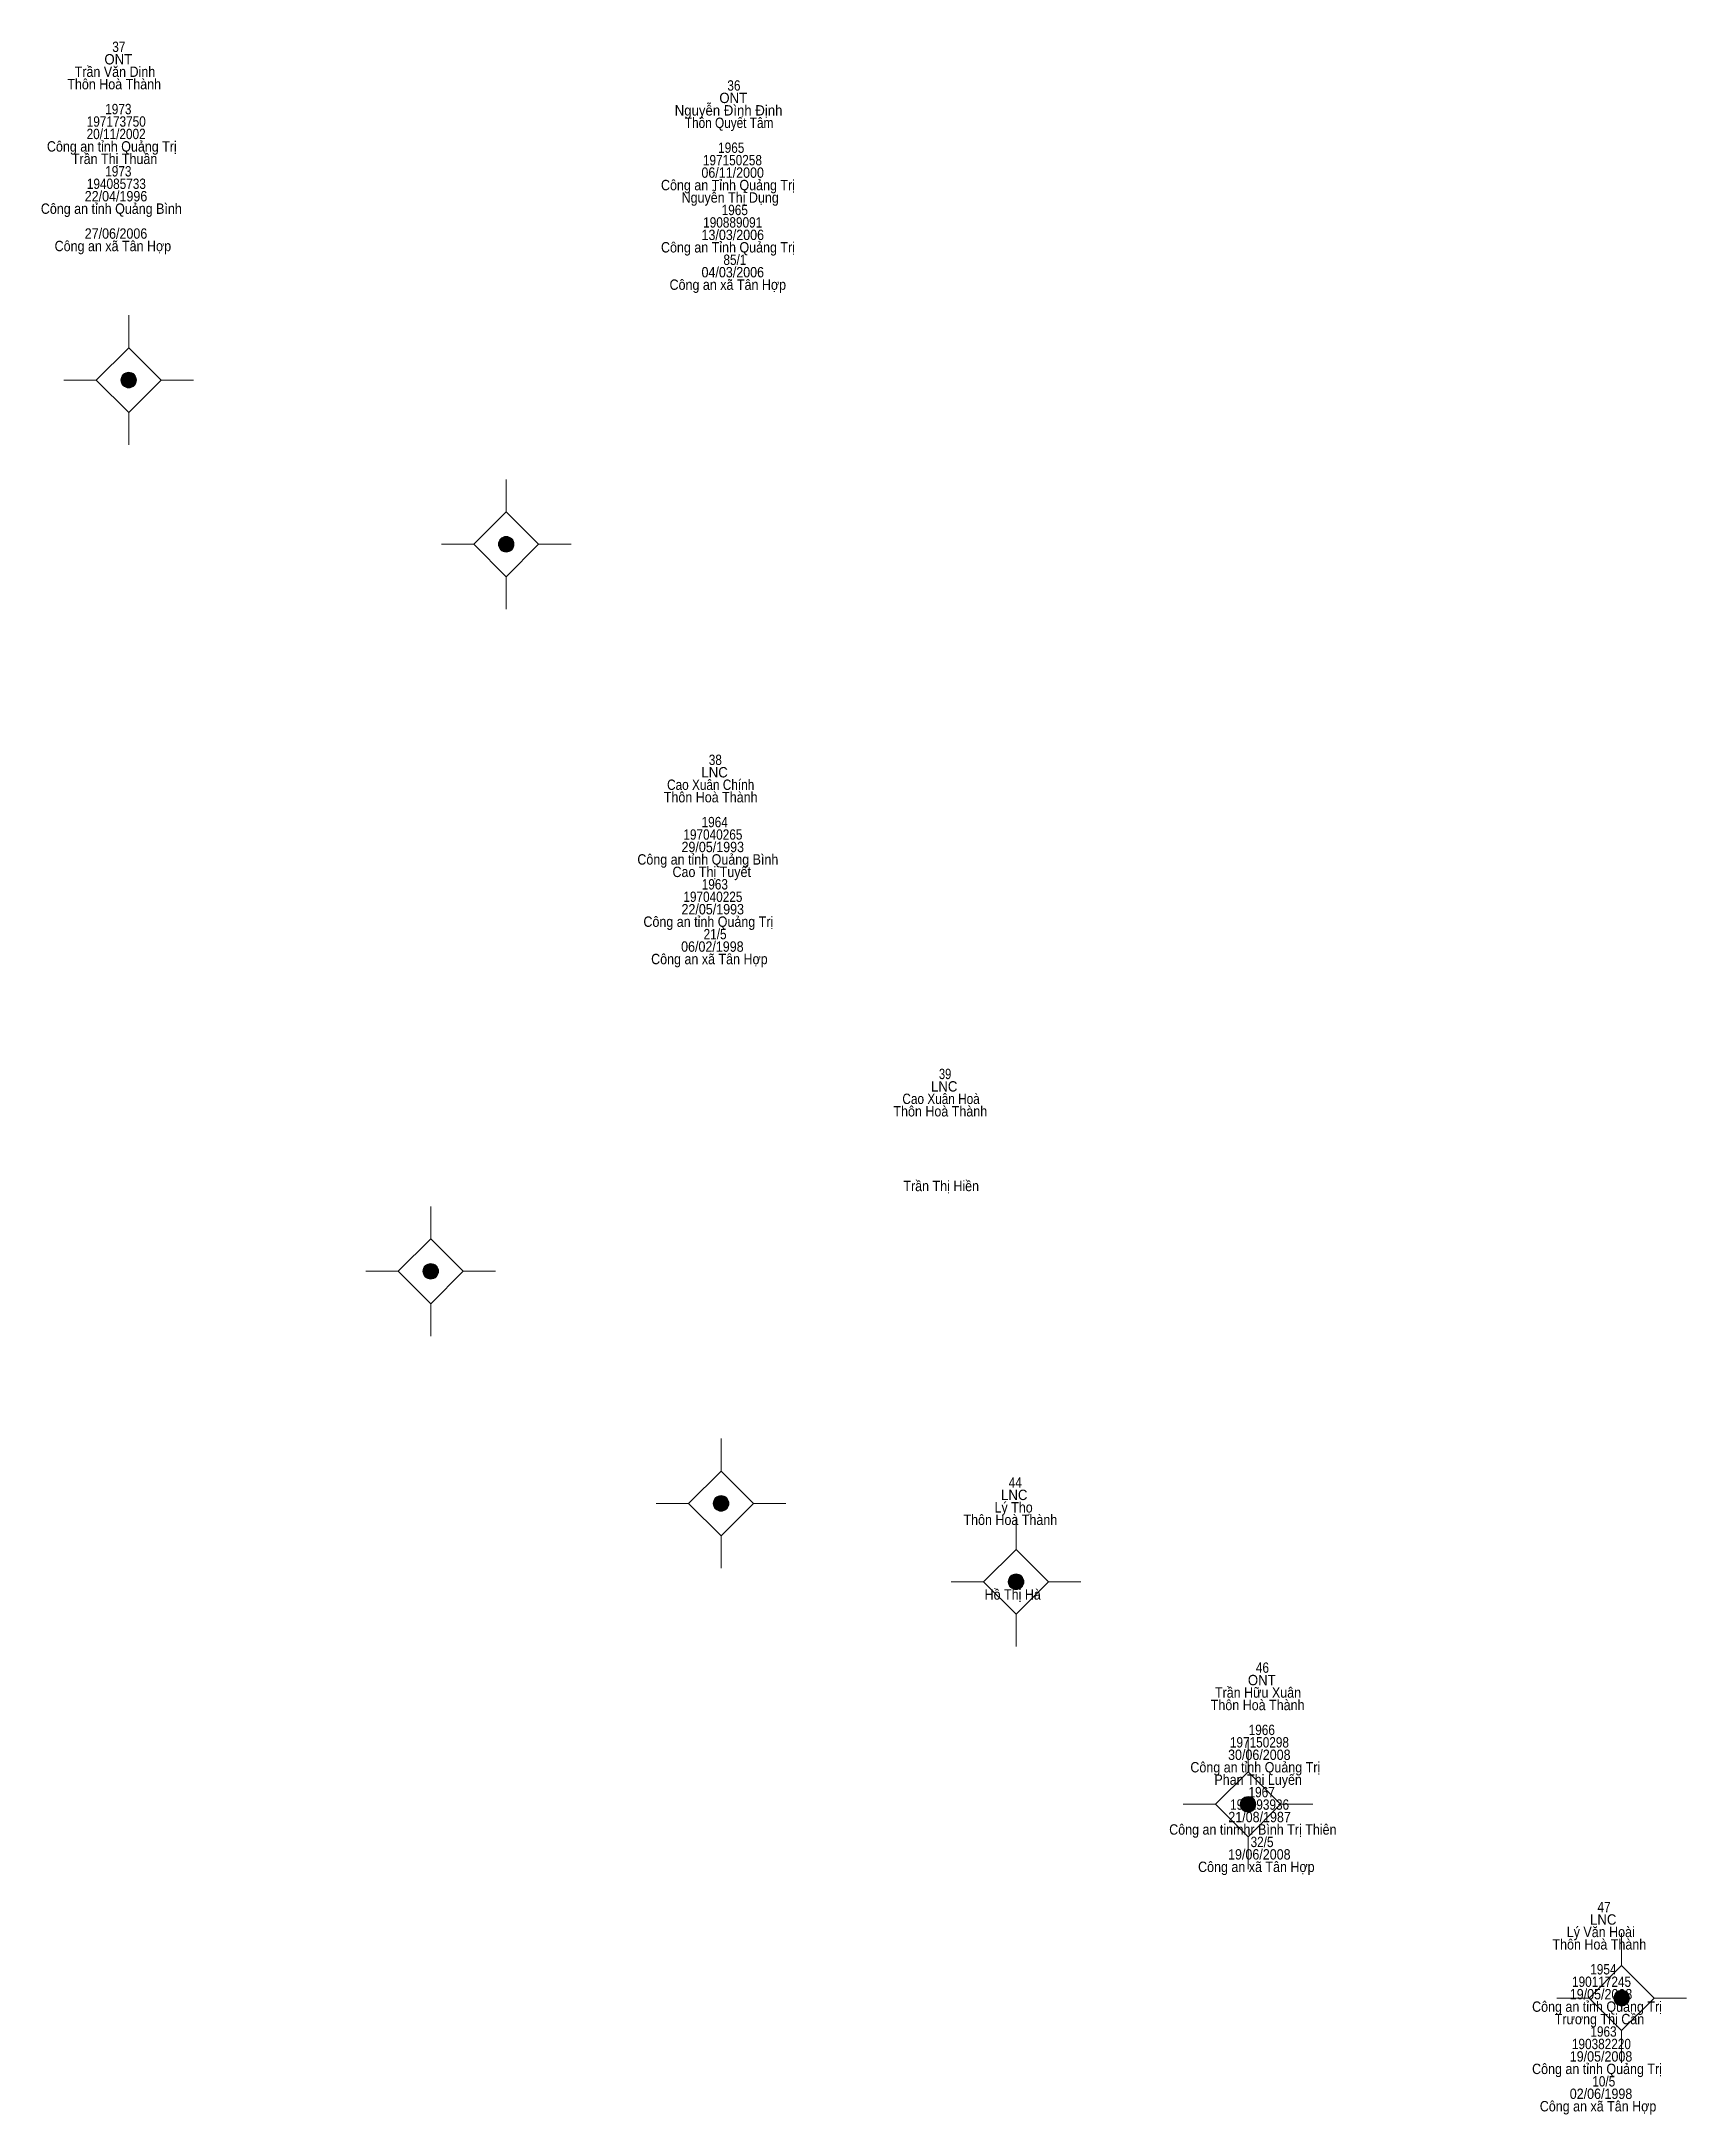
# Model space of a CAD drawing. Header units: metres. Extents: x 548452 to 551009, y 1840956 to 1844548.
# Drawn here: x 550219.1 to 550282.5, y 1841815 to 1841895 of the extents above; entities that cross this region are included whole.
import ezdxf
from ezdxf.enums import TextEntityAlignment as Align

# ---------------------------------------------------------------- set-up
doc = ezdxf.new("R2010")
doc.units = ezdxf.units.M
doc.header["$LTSCALE"] = 0.16
doc.layers.add('11', color=7, linetype='Continuous', lineweight=13)
doc.layers.add('15', color=7, linetype='Continuous')

msp = doc.modelspace()

# ---------------------------------------------------------------- texts
at = {"layer": '15'}
for s, width, p in [('ONT', 0.95, (550222.02, 1841894.07)), ('37', 0.85, (550222.04, 1841894.55)), ('Trần Văn Dinh', 0.9, (550221.89, 1841893.59)), ('Thôn Hoà Thành', 0.9, (550221.86, 1841893.11)), ('ONT', 0.95, (550245.72, 1841892.58)), ('36', 0.85, (550245.745, 1841893.06)), ('197173750', 0.85, (550221.94, 1841891.67)), ('1973', 0.85, (550222.02, 1841892.15)), ('Nguyễn Đình Định', 0.95, (550245.54, 1841892.1)), ('Thôn Quyết Tâm', 0.85, (550245.56, 1841891.62)), ('20/11/2002', 0.85, (550221.935, 1841891.19)), ('Công an tỉnh Quảng Trị', 0.9, (550221.77, 1841890.71)), ('Trần Thị Thuần', 0.9, (550221.875, 1841890.23)), (' 197150258', 0.85, (550245.625, 1841890.18)), ('1965 ', 0.85, (550245.705, 1841890.66)), ('194085733', 0.85, (550221.945, 1841889.27)), ('1973', 0.85, (550222.02, 1841889.75)), (' Công an Tỉnh Quảng Trị', 0.9, (550245.45, 1841889.22)), (' 06/11/2000', 0.9, (550245.63, 1841889.7)), ('22/04/1996', 0.9, (550221.93, 1841888.79)), (' Nguyễn Thị Dụng', 0.9, (550245.535, 1841888.74)), ('Công an tỉnh Quảng Bình', 0.9, (550221.75, 1841888.31)), (' 190889091', 0.85, (550245.635, 1841887.78)), (' 1965', 0.85, (550245.715, 1841888.26)), ('Công an xã Tân Hợp', 0.9, (550221.81, 1841886.87)), ('27/06/2006', 0.9, (550221.93, 1841887.35)), (' Công an Tỉnh Quảng Trị', 0.9, (550245.45, 1841886.82)), (' 13/03/2006', 0.9, (550245.635, 1841887.3)), (' 85/1', 0.85, (550245.72, 1841886.34)), ('Công an xã Tân Hợp', 0.9, (550245.51, 1841885.38)), (' 04/03/2006', 0.9, (550245.635, 1841885.86)), ('38', 0.85, (550245.03, 1841867.06)), ('Cao Xuân Chính', 0.85, (550244.85, 1841866.1)), ('LNC', 0.95, (550245, 1841866.58)), ('Thôn Hoà Thành', 0.9, (550244.85, 1841865.62)), ('1964', 0.85, (550245.005, 1841864.66)), ('29/05/1993', 0.9, (550244.93, 1841863.7)), ('197040265', 0.85, (550244.935, 1841864.18)), ('Công an tỉnh Quảng Bình', 0.9, (550244.74, 1841863.22)), ('Cao Thị Tuyết', 0.9, (550244.89, 1841862.74)), ('1963', 0.85, (550245.01, 1841862.26)), ('22/05/1993', 0.9, (550244.93, 1841861.3)), ('197040225', 0.85, (550244.935, 1841861.78)), ('Công an tỉnh Quảng Trị', 0.9, (550244.76, 1841860.82)), ('06/02/1998', 0.9, (550244.915, 1841859.86)), ('21/5', 0.85, (550245.02, 1841860.34)), ('Công an xã Tân Hợp', 0.9, (550244.8, 1841859.38)), ('39', 0.8, (550253.885, 1841854.95)), ('LNC', 0.95, (550253.85, 1841854.47)), ('Thôn Hoà Thành', 0.9, (550253.7, 1841853.51)), ('Cao Xuân Hoà', 0.85, (550253.73, 1841853.99)), ('Trần Thị Hiền', 0.9, (550253.735, 1841850.63)), ('44', 0.85, (550256.59, 1841839.2)), ('Lý Thọ', 0.9, (550256.525, 1841838.24)), ('LNC', 0.95, (550256.55, 1841838.72)), ('Thôn Hoà Thành', 0.9, (550256.4, 1841837.76)), ('Hồ Thị Hà', 0.9, (550256.49, 1841834.88)), ('46', 0.85, (550266.115, 1841832.06)), ('Trần Hữu Xuân', 0.9, (550265.945, 1841831.1)), ('ONT', 0.95, (550266.09, 1841831.58)), ('Thôn Hoà Thành', 0.9, (550265.93, 1841830.62)), ('1966', 0.85, (550266.09, 1841829.66)), ('30/06/2008', 0.9, (550265.995, 1841828.7)), ('197150298', 0.85, (550266, 1841829.18)), ('Công an tỉnh Quảng Trị', 0.9, (550265.84, 1841828.22)), ('Phan Thị Luyến', 0.9, (550265.95, 1841827.74)), ('1967', 0.85, (550266.085, 1841827.26)), ('21/08/1987', 0.9, (550266.005, 1841826.3)), ('197193936', 0.85, (550266.005, 1841826.78)), ('Công an tinmhr Bình Trị Thiên', 0.9, (550265.745, 1841825.82)), ('32/5', 0.85, (550266.1, 1841825.34)), ('19/06/2008', 0.9, (550265.995, 1841824.86)), ('Công an xã Tân Hợp', 0.9, (550265.88, 1841824.38)), ('LNC', 0.95, (550279.25, 1841822.35)), ('47', 0.85, (550279.28, 1841822.83)), ('Thôn Hoà Thành', 0.9, (550279.1, 1841821.39)), ('Lý Văn Hoài', 0.9, (550279.155, 1841821.87)), ('190117245', 0.85, (550279.185, 1841819.95)), ('1954', 0.85, (550279.255, 1841820.43)), ('Công an tỉnh Quảng Trị', 0.9, (550279.01, 1841818.99)), ('19/05/2008', 0.9, (550279.165, 1841819.47)), ('Trương Thị Cần', 0.9, (550279.105, 1841818.51)), ('190382220', 0.85, (550279.18, 1841817.55)), ('1963', 0.85, (550279.26, 1841818.03)), ('Công an tỉnh Quảng Trị', 0.9, (550279.01, 1841816.59)), ('19/05/2008', 0.9, (550279.165, 1841817.07)), ('10/5', 0.85, (550279.27, 1841816.11)), ('Công an xã Tân Hợp', 0.9, (550279.05, 1841815.15)), ('02/06/1998', 0.9, (550279.165, 1841815.63))]:
    msp.add_text(s, height=0.4, dxfattribs=dict(at, width=width)).set_placement(p, align=Align.CENTER)

# ---------------------------------------------------------------- hatches: boundary and pattern name
at = {"layer": '11'}
for points in [[(550222.7195, 1841881.9, 1), (550222.1195, 1841881.9, 1)], [(550237.2695, 1841875.57, 1), (550236.6695, 1841875.57, 1)], [(550234.3595, 1841847.54, 1), (550233.7595, 1841847.54, 1)], [(550245.5495, 1841838.59, 1), (550244.9495, 1841838.59, 1)], [(550256.9195, 1841835.57, 1), (550256.3195, 1841835.57, 1)], [(550265.8595, 1841826.99, 1), (550265.2595, 1841826.99, 1)], [(550280.2595, 1841819.52, 1), (550279.6595, 1841819.52, 1)]]:
    msp.add_hatch(color=256, dxfattribs=at).paths.add_polyline_path(points)

# ---------------------------------------------------------------- linework, layer by layer
for p, q in [((550222.42, 1841884.4), (550222.42, 1841883.15)), ((550221.17, 1841881.9), (550219.92, 1841881.9)), ((550224.92, 1841881.9), (550223.67, 1841881.9)), ((550222.42, 1841880.65), (550222.42, 1841879.4)), ((550236.97, 1841878.07), (550236.97, 1841876.82)), ((550235.72, 1841875.57), (550234.47, 1841875.57)), ((550239.47, 1841875.57), (550238.22, 1841875.57)), ((550236.97, 1841874.32), (550236.97, 1841873.07)), ((550234.06, 1841850.04), (550234.06, 1841848.79)), ((550232.81, 1841847.54), (550231.56, 1841847.54)), ((550236.56, 1841847.54), (550235.31, 1841847.54)), ((550234.06, 1841846.29), (550234.06, 1841845.04)), ((550245.25, 1841841.09), (550245.25, 1841839.84)), ((550244, 1841838.59), (550242.75, 1841838.59)), ((550247.75, 1841838.59), (550246.5, 1841838.59)), ((550256.62, 1841838.07), (550256.62, 1841836.82)), ((550245.25, 1841837.34), (550245.25, 1841836.09)), ((550255.37, 1841835.57), (550254.12, 1841835.57)), ((550259.12, 1841835.57), (550257.87, 1841835.57)), ((550256.62, 1841834.32), (550256.62, 1841833.07)), ((550265.56, 1841829.49), (550265.56, 1841828.24)), ((550264.31, 1841826.99), (550263.06, 1841826.99)), ((550268.06, 1841826.99), (550266.81, 1841826.99)), ((550265.56, 1841825.74), (550265.56, 1841824.49)), ((550279.96, 1841822.02), (550279.96, 1841820.77)), ((550278.71, 1841819.52), (550277.46, 1841819.52)), ((550282.46, 1841819.52), (550281.21, 1841819.52)), ((550279.96, 1841818.27), (550279.96, 1841817.02))]:
    msp.add_line(p, q, dxfattribs=at)
for points in [[(550222.42, 1841883.15), (550221.17, 1841881.9), (550222.42, 1841880.65), (550223.67, 1841881.9)], [(550236.97, 1841876.82), (550235.72, 1841875.57), (550236.97, 1841874.32), (550238.22, 1841875.57)], [(550234.06, 1841848.79), (550232.81, 1841847.54), (550234.06, 1841846.29), (550235.31, 1841847.54)], [(550245.25, 1841839.84), (550244, 1841838.59), (550245.25, 1841837.34), (550246.5, 1841838.59)], [(550256.62, 1841836.82), (550255.37, 1841835.57), (550256.62, 1841834.32), (550257.87, 1841835.57)], [(550265.56, 1841828.24), (550264.31, 1841826.99), (550265.56, 1841825.74), (550266.81, 1841826.99)], [(550279.96, 1841820.77), (550278.71, 1841819.52), (550279.96, 1841818.27), (550281.21, 1841819.52)]]:
    msp.add_lwpolyline(points, close=True, dxfattribs=at)
for centre in [(550222.4195, 1841881.9), (550236.9695, 1841875.57), (550234.0595, 1841847.54), (550245.2495, 1841838.59), (550256.6195, 1841835.57), (550265.5595, 1841826.99), (550279.9595, 1841819.52)]:
    msp.add_circle(centre, 0.3, dxfattribs=at)

msp.set_redraw_order([(e.dxf.handle, doc.entitydb.next_handle()) for e in msp.query("TEXT MTEXT ATTDEF DIMENSION ARC_DIMENSION")])  # texts and dimensions are drawn at this point

doc.saveas('drawing.dxf')
